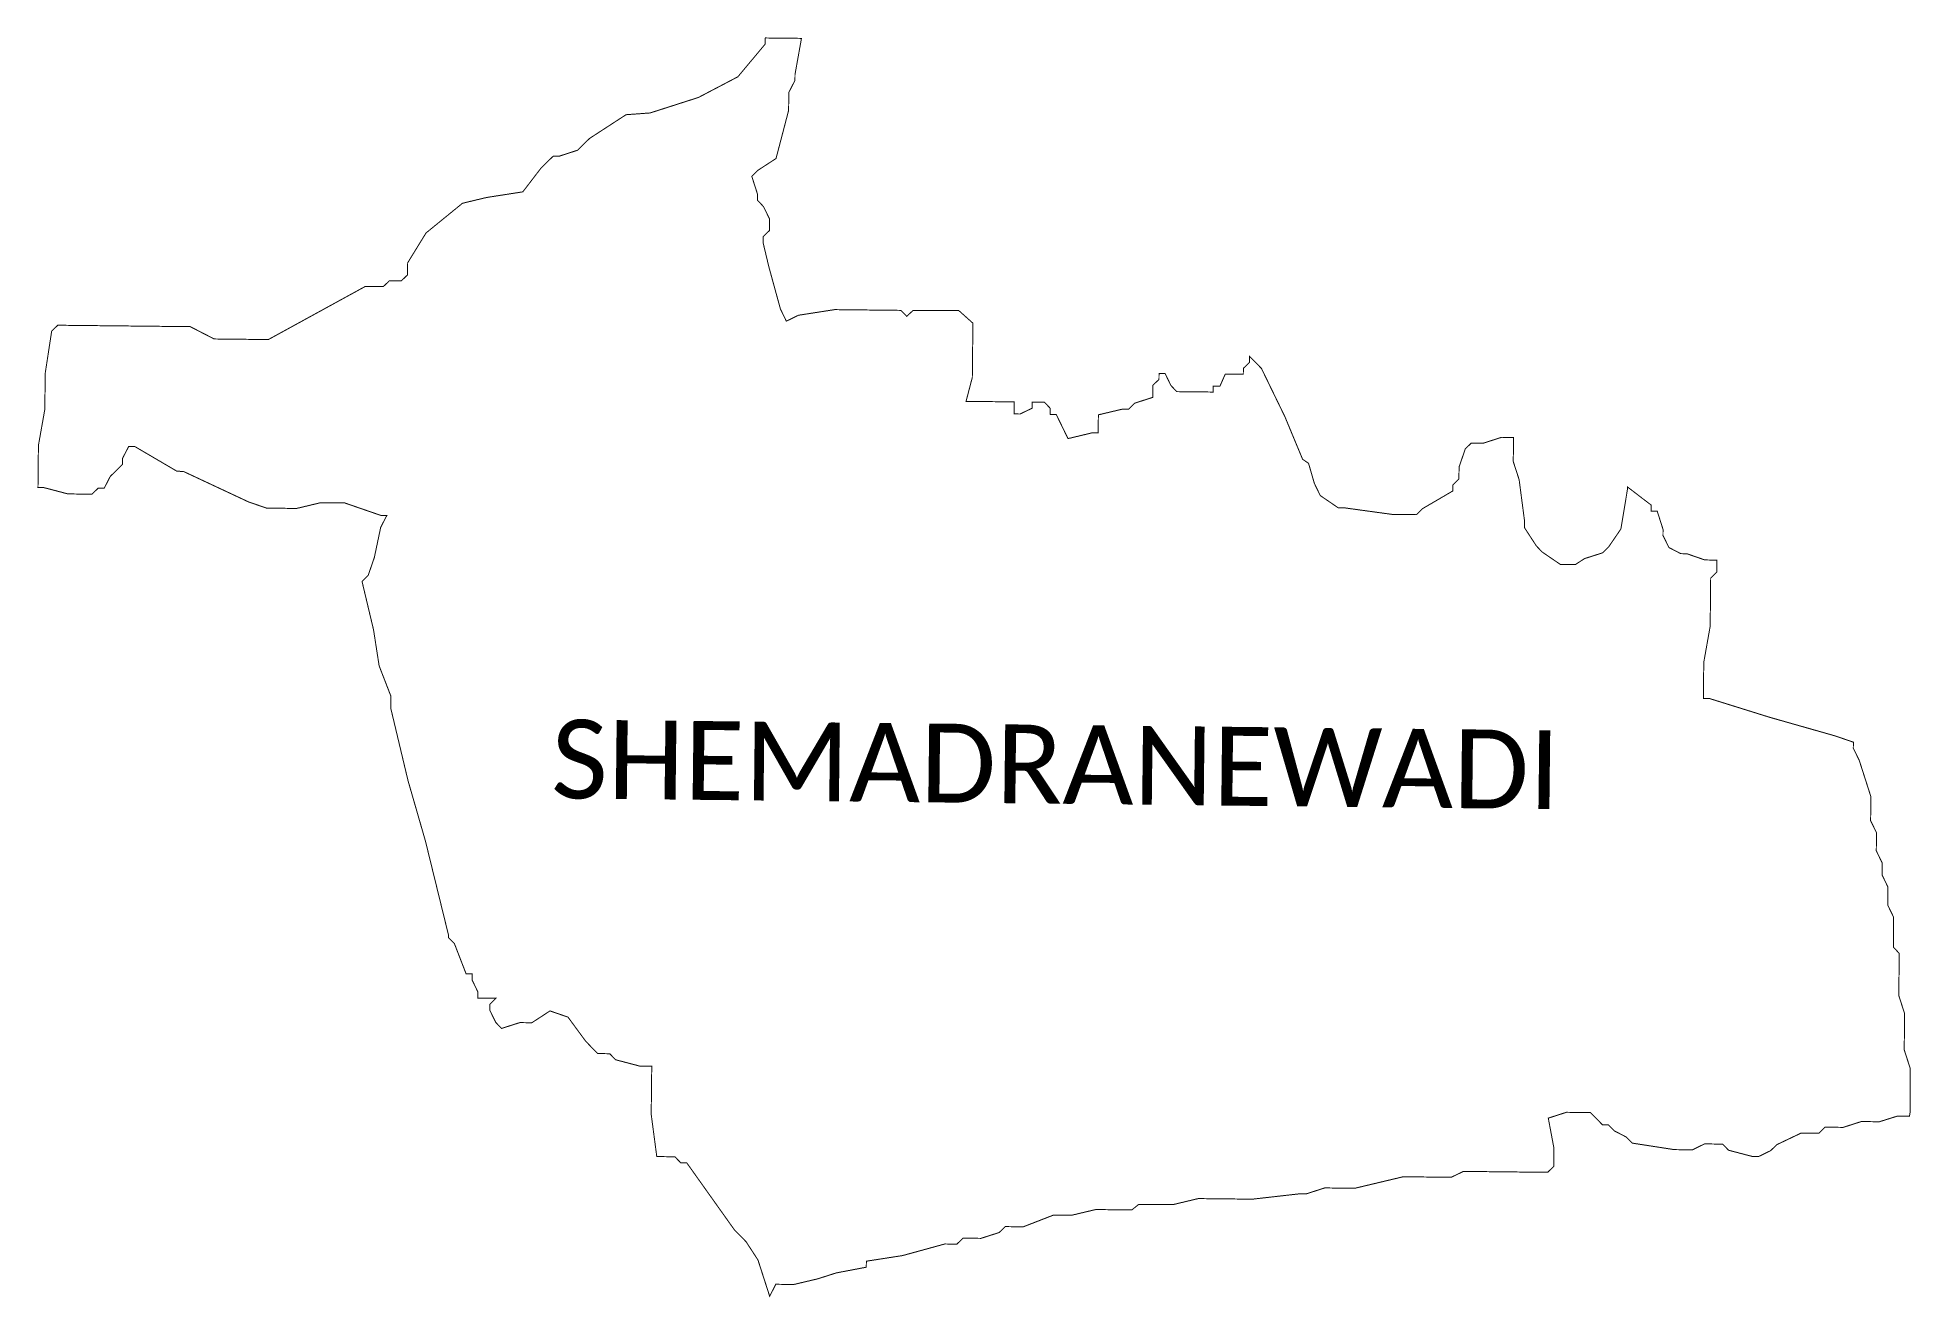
# Model space of a CAD drawing. Header units: metres. Extents: x 333202 to 339711, y 1779198 to 1790673.
# Drawn here: x 335882 to 339711, y 1780222 to 1782798 of the extents above; entities that cross this region are included whole.
import ezdxf

# ---------------------------------------------------------------- set-up
doc = ezdxf.new("R2010")
doc.units = ezdxf.units.M
doc.layers.add('VILLAGE NAME', color=250, linetype='Continuous')

msp = doc.modelspace()

# ---------------------------------------------------------------- texts
at = {"layer": 'VILLAGE NAME', "insert": (336933.3, 1781403.8), "char_height": 161.109, "attachment_point": 1, "rotation": 359.3742}
msp.add_mtext_dynamic_manual_height_columns('{\\fCalibri|b0|i0|c0|p34;SHEMADRANEWADI}', width=1589.786, gutter_width=805.5, heights=[0], dxfattribs=at)

# ---------------------------------------------------------------- linework, layer by layer
at = {"color": 6, "const_width": 2}
msp.add_lwpolyline([(335923.2, 1782209.7), (336194, 1782206.8), (336242.9, 1782181.6), (336353.7, 1782180.4), (336551.8, 1782289), (336588.7, 1782288.6), (336601.2, 1782300.8), (336625.8, 1782300.5), (336638.2, 1782312.7), (336638.5, 1782337.3), (336676.1, 1782398.4), (336750.6, 1782459.1), (336800, 1782470.9), (336873.9, 1782482.4), (336911.4, 1782531.3), (336936.3, 1782555.6), (336948.6, 1782555.4), (336985.6, 1782567.4), (337010.5, 1782591.7), (337084.9, 1782640.1), (337134.2, 1782643.7), (337233, 1782675.4), (337313.5, 1782717.6), (337369.6, 1782784.7), (337369.7, 1782797), (337443.6, 1782796.2), (337430.4, 1782722.5), (337430.3, 1782710.2), (337417.7, 1782685.7), (337417.3, 1782648.8), (337391.6, 1782550.6), (337354.5, 1782526.4), (337342, 1782514.2), (337353.9, 1782477.2), (337353.8, 1782464.9), (337365.9, 1782452.4), (337378, 1782427.7), (337378, 1782403.1), (337365.3, 1782390.9), (337365.1, 1782378.6), (337376.9, 1782329.2), (337400.6, 1782242.8), (337412.7, 1782218), (337437.4, 1782230.1), (337511.4, 1782241.6), (337646.7, 1782240.1), (337658.9, 1782227.7), (337671.4, 1782239.8), (337765.1, 1782239.8), (337794.1, 1782213.9), (337792.9, 1782103.1), (337780.1, 1782054), (337878.6, 1782053), (337878.3, 1782028.3), (337890.6, 1782028.2), (337915.4, 1782040.2), (337915.4, 1782052.6), (337940.1, 1782052.3), (337952.3, 1782039.8), (337952.1, 1782027.5), (337964.4, 1782027.4), (337988.5, 1781977.9), (338037.9, 1781989.7), (338050.2, 1781989.5), (338050.6, 1782026.5), (338099.9, 1782038.2), (338112.3, 1782038.1), (338124.7, 1782050.3), (338161.8, 1782062.2), (338162, 1782086.8), (338174.5, 1782098.9), (338174.6, 1782111.3), (338186.9, 1782111.3), (338198.9, 1782086.4), (338211.1, 1782073.9), (338285, 1782073.1), (338285.1, 1782085.4), (338299.3, 1782085.4), (338310, 1782109.8), (338346.9, 1782109.4), (338347.1, 1782121.7), (338359.5, 1782133.8), (338359.6, 1782146.2), (338384, 1782121.3), (338432.1, 1782022.3), (338468.1, 1781935.7), (338480.3, 1781927.3), (338492.2, 1781886.2), (338504.2, 1781861.5), (338540.9, 1781836.4), (338553.2, 1781836.4), (338651.5, 1781822.9), (338700.7, 1781822.4), (338713.2, 1781834.6), (338775.1, 1781870.8), (338775.3, 1781883.1), (338787.7, 1781895.3), (338788, 1781919.9), (338800.7, 1781956.7), (338813.1, 1781968.9), (338837.7, 1781968.6), (338874.8, 1781980.5), (338899.4, 1781980.3), (338898.8, 1781931), (338910.8, 1781894), (338922.1, 1781807.7), (338922, 1781795.4), (338946.2, 1781758.2), (338958.4, 1781745.7), (338995, 1781720.7), (339025.8, 1781720.4), (339044.4, 1781732.5), (339081.5, 1781744.4), (339093.9, 1781756.6), (339118.9, 1781793.2), (339132.1, 1781873.1), (339132.1, 1781879.2), (339181, 1781841.8), (339180.9, 1781829.5), (339193.2, 1781829.3), (339205, 1781792.3), (339204.9, 1781780), (339217, 1781755.2), (339241.4, 1781742.7), (339253.8, 1781742.5), (339290.5, 1781729.8), (339315.2, 1781729.5), (339314.9, 1781704.9), (339302.4, 1781692.7), (339301.4, 1781594.3), (339288.3, 1781520.6), (339287.4, 1781446.7), (339299.7, 1781446.6), (339422.4, 1781408.3), (339557.4, 1781369.9), (339594.2, 1781357.2), (339594, 1781344.9), (339606.1, 1781320.2), (339629.9, 1781246), (339629.4, 1781196.8), (339641.4, 1781172.1), (339641, 1781135.2), (339653, 1781110.4), (339652.8, 1781085.8), (339664.8, 1781061.1), (339664.4, 1781024.1), (339676.4, 1780999.4), (339676.4, 1780937.8), (339687.9, 1780925.4), (339687, 1780839.2), (339698.9, 1780802.2), (339698.1, 1780728.3), (339710, 1780691.3), (339710, 1780599.4), (339708.9, 1780592.8), (339684.3, 1780592.8), (339647.3, 1780581.2), (339610.3, 1780581.6), (339573.3, 1780569.7), (339536.4, 1780570.1), (339523.9, 1780557.9), (339487, 1780557.9), (339437.5, 1780534.3), (339425, 1780522.1), (339400.3, 1780510), (339388.4, 1780510), (339338.9, 1780523), (339326.7, 1780535.5), (339289.8, 1780535.9), (339265.1, 1780523.8), (339228.1, 1780524.2), (339142.1, 1780537.5), (339129.9, 1780549.9), (339105.5, 1780562.5), (339093.3, 1780574.9), (339081, 1780575.1), (339056.6, 1780600), (339007.4, 1780600.5), (338970.4, 1780588.6), (338982, 1780526.9), (338981.6, 1780490), (338969.1, 1780477.8), (338796.9, 1780479.7), (338772.1, 1780467.7), (338673.6, 1780468.7), (338574.9, 1780445.2), (338513.4, 1780445.9), (338476.3, 1780434), (338464, 1780434.1), (338365.4, 1780422.9), (338254.7, 1780424.1), (338205.3, 1780412.3), (338133.2, 1780412.3), (338119, 1780400.9), (338045.1, 1780401.7), (337995.8, 1780390), (337958.9, 1780390.4), (337897.1, 1780366.4), (337860.2, 1780366.8), (337847.7, 1780354.7), (337810.6, 1780342.8), (337773.7, 1780343.2), (337761.3, 1780331), (337736.7, 1780331.3), (337650.3, 1780307.6), (337576.3, 1780296.1), (337576.1, 1780283.8), (337514.5, 1780272.1), (337477.4, 1780260.2), (337428, 1780248.5), (337391.1, 1780248.9), (337378.6, 1780224.4), (337354.7, 1780298.5), (337330.5, 1780335.7), (337306.2, 1780360.6), (337209.2, 1780497), (337196.9, 1780497.2), (337184.7, 1780509.6), (337147.8, 1780510), (337136.4, 1780596.3), (337137.5, 1780694.8), (337112.9, 1780695), (337063.8, 1780707.9), (337051.6, 1780720.3), (337027, 1780720.6), (337002.7, 1780745.5), (336966.3, 1780795.1), (336929.5, 1780807.8), (336892.3, 1780783.6), (336867.7, 1780783.9), (336830.6, 1780772), (336818.5, 1780784.4), (336806.4, 1780809.2), (336806.4, 1780821.4), (336819, 1780833.6), (336782.1, 1780834), (336782.2, 1780846.3), (336770.2, 1780871.1), (336770.3, 1780883.4), (336758, 1780883.5), (336734.1, 1780945.3), (336721.9, 1780957.8), (336722, 1780962.8), (336674.8, 1781155.2), (336639.2, 1781278.7), (336603.9, 1781426.8), (336604.2, 1781451.4), (336580.2, 1781513.2), (336568.7, 1781587.2), (336545.2, 1781685.9), (336557.7, 1781698.1), (336570.4, 1781734.9), (336583.3, 1781796.3), (336595.9, 1781820.8), (336583.6, 1781820.9), (336510, 1781846.3), (336460.8, 1781846.9), (336411.4, 1781835.1), (336349.9, 1781835.8), (336313.1, 1781848.5), (336181.1, 1781910.3), (336166.1, 1781911.6), (336080.5, 1781961.8), (336068.2, 1781961.9), (336055.6, 1781937.5), (336055.5, 1781925.1), (336030.6, 1781900.8), (336018, 1781876.3), (336005.7, 1781876.5), (335993.3, 1781864.3), (335944, 1781864.8), (335894.9, 1781877.7), (335882.7, 1781877.8), (335883.6, 1781963.9), (335896.7, 1782037.7), (335897.5, 1782111.5), (335910.7, 1782197.5), (335923.2, 1782209.7)], dxfattribs=at)

msp.set_redraw_order([(e.dxf.handle, doc.entitydb.next_handle()) for e in msp.query("TEXT MTEXT ATTDEF DIMENSION ARC_DIMENSION")])  # texts and dimensions are drawn at this point

doc.saveas('drawing.dxf')
